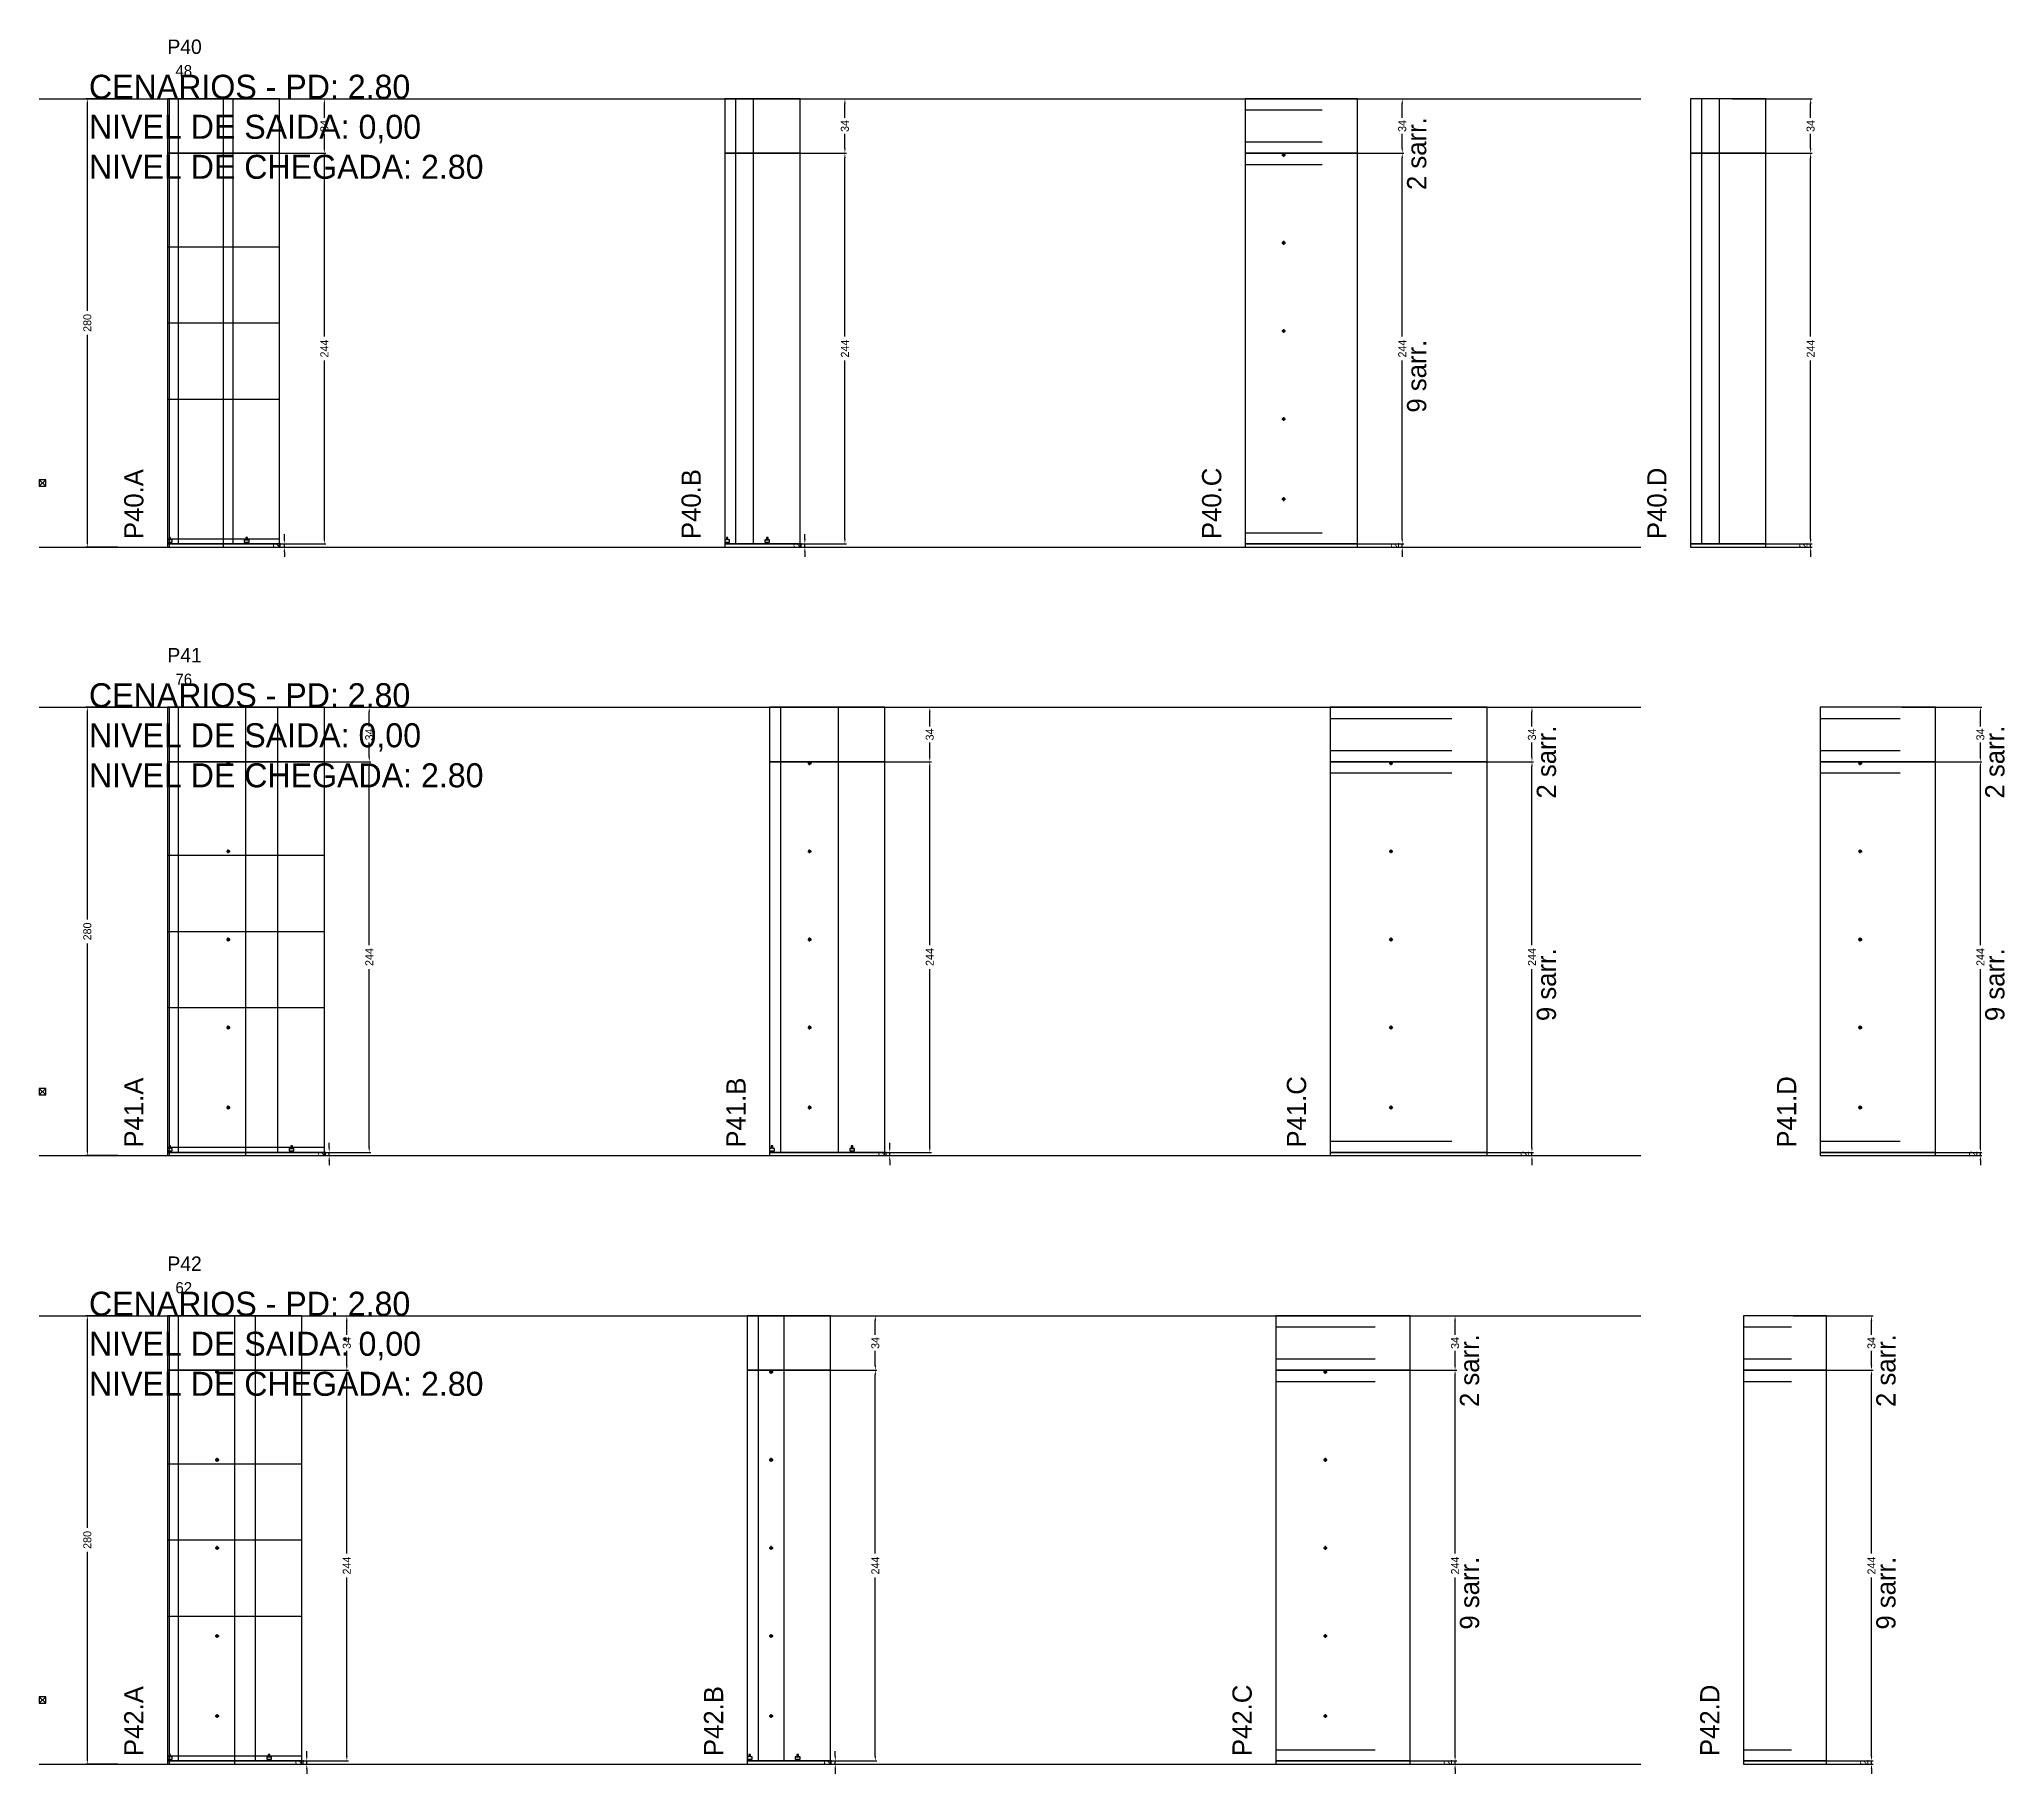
# Model space of a CAD drawing. Header units: centimetres. Extents: x -10500 to 4299, y -11026 to 295.
# Drawn here: x -7000 to -5773, y -6086 to -5003 of the extents above; entities that cross this region are included whole.
import ezdxf

# ---------------------------------------------------------------- set-up
doc = ezdxf.new("R2010")
doc.units = ezdxf.units.CM
doc.linetypes.add('DASHED', pattern=[2, -2])
for name, color, linetype in [('CHAPA', 140, 'Continuous'), ('COTA', 241, 'Continuous'), ('COTAS FURACAO', 16, 'Continuous'), ('Madeira', 30, 'Continuous'), ('MEIO_PONT', 160, 'Continuous'), ('NOMENCLATURA', 7, 'Continuous'), ('Nível', 160, 'Continuous'), ('Painéis', 200, 'Continuous'), ('Perfil Metálico', 150, 'Continuous'), ('SARR_2.2x7', 40, 'Continuous'), ('SARRAFO DE PRESSAO', 200, 'Continuous'), ('texto', 7, 'Continuous'), ('TEXTO_GERAL', 7, 'Continuous')]:
    doc.layers.add(name, color=color, linetype=linetype)
doc.dimstyles.new('PAINEL-NOVA', dxfattribs={"dimtxt": 5, "dimasz": 3, "dimexe": 1, "dimexo": 1, "dimgap": 1, "dimtad": 1, "dimcen": 2.5, "dimazin": 3, "dimtfac": 1, "dimtmove": 0, "dimatfit": 3})

msp = doc.modelspace()

# ---------------------------------------------------------------- texts
at = {"layer": 'NOMENCLATURA'}
for s, p in [('CENARIOS - PD: 2.80', (-6969, -5040)), ('NIVEL DE SAIDA: 0,00', (-6969, -5065)), ('NIVEL DE CHEGADA: 2.80', (-6969, -5090)), ('CENARIOS - PD: 2.80', (-6969, -5420)), ('NIVEL DE SAIDA: 0,00', (-6969, -5445)), ('NIVEL DE CHEGADA: 2.80', (-6969, -5470)), ('CENARIOS - PD: 2.80', (-6969, -5800)), ('NIVEL DE SAIDA: 0,00', (-6969, -5825)), ('NIVEL DE CHEGADA: 2.80', (-6969, -5850))]:
    msp.add_text(s, height=15, dxfattribs=at).set_placement(p)
for s, p in [('2 sarr.', (-6134, -5097)), ('9 sarr.', (-6134, -5236)), ('P40.A', (-6935, -5315)), ('P40.B', (-6587, -5315)), ('P40.C', (-6262, -5315)), ('P40.D', (-5984, -5315)), ('2 sarr.', (-6053, -5477)), ('2 sarr.', (-5773, -5477)), ('9 sarr.', (-6053, -5616)), ('9 sarr.', (-5773, -5616)), ('P41.A', (-6935, -5695)), ('P41.B', (-6559, -5695)), ('P41.C', (-6209, -5695)), ('P41.D', (-5903, -5695)), ('2 sarr.', (-6101, -5857)), ('2 sarr.', (-5841, -5857)), ('9 sarr.', (-6101, -5996)), ('9 sarr.', (-5841, -5996)), ('P42.A', (-6935, -6075)), ('P42.B', (-6573, -6075)), ('P42.C', (-6243, -6075)), ('P42.D', (-5951, -6075))]:
    msp.add_text(s, height=12, rotation=90, dxfattribs=at).set_placement(p)
at = {"layer": 'texto'}
for s, p in [('48', (-6915, -5026)), ('76', (-6915, -5406)), ('62', (-6915, -5786))]:
    msp.add_text(s, height=7, dxfattribs=at).set_placement(p)
at = {"layer": 'TEXTO_GERAL'}
for s, p in [('P40', (-6920, -5012)), ('P41', (-6920, -5392)), ('P42', (-6920, -5772))]:
    msp.add_text(s, height=9, dxfattribs=at).set_placement(p)

# ---------------------------------------------------------------- blocks, each defined once
blk = doc.blocks.new('_CLOSEDFILLED')
at = {"color": 0, "linetype": 'BYBLOCK'}
blk.add_solid([(-1, 0.16), (0, 0), (-1, -0.16)], dxfattribs=at)
blk = doc.blocks.new('*D503')
for p, q in [((-6951, -5800), (-6971, -5800)), ((-6970, -5932.5), (-6970, -5803)), ((-6970, -6077), (-6970, -5947.5)), ((-6951, -6080), (-6971, -6080))]:
    blk.add_line(p, q)
at = {"layer": 'Defpoints'}
for p in [(-6950, -5800), (-6970, -6080), (-6950, -6080)]:
    blk.add_point(p, dxfattribs=at)
at = {"layer": 'COTA', "xscale": 3, "yscale": 3}
for p, rotation in [((-6970, -5800), 90), ((-6970, -6080), 270)]:
    blk.add_blockref('_CLOSEDFILLED', p, dxfattribs=dict(at, rotation=rotation))
at = {"layer": 'COTA', "insert": (-6970, -5940), "char_height": 5, "attachment_point": 5, "rotation": 90}
blk.add_mtext('280', dxfattribs=at)
blk = doc.blocks.new('MULDURA')
at = {"layer": 'Paineis'}
for p, q in [((0, 0), (4, 4)), ((4, 0), (0, 4))]:
    blk.add_line(p, q, dxfattribs=at)
blk.add_lwpolyline([(0, 0), (4, 0), (4, 4), (0, 4)], close=True, dxfattribs=at)
blk = doc.blocks.new('*D505')
for p, q in [((-6857, -5834), (-6807, -5834)), ((-6808, -5948.5), (-6808, -5837)), ((-6808, -6075), (-6808, -5963.5)), ((-6857, -6078), (-6807, -6078))]:
    blk.add_line(p, q)
at = {"layer": 'Defpoints'}
for p in [(-6858, -5834), (-6858, -6078), (-6808, -6078)]:
    blk.add_point(p, dxfattribs=at)
at = {"layer": 'COTA', "xscale": 3, "yscale": 3}
for p, rotation in [((-6808, -5834), 90), ((-6808, -6078), 270)]:
    blk.add_blockref('_CLOSEDFILLED', p, dxfattribs=dict(at, rotation=rotation))
at = {"layer": 'COTA', "insert": (-6808, -5956), "char_height": 5, "attachment_point": 5, "rotation": 90}
blk.add_mtext('244', dxfattribs=at)
blk = doc.blocks.new('*D506')
for p, q in [((-6857, -5800), (-6807, -5800)), ((-6808, -5812), (-6808, -5803)), ((-6808, -5831), (-6808, -5822)), ((-6857, -5834), (-6807, -5834))]:
    blk.add_line(p, q)
at = {"layer": 'Defpoints'}
for p in [(-6858, -5800), (-6858, -5834), (-6808, -5834)]:
    blk.add_point(p, dxfattribs=at)
at = {"layer": 'COTA', "xscale": 3, "yscale": 3}
for p, rotation in [((-6808, -5800), 90), ((-6808, -5834), 270)]:
    blk.add_blockref('_CLOSEDFILLED', p, dxfattribs=dict(at, rotation=rotation))
at = {"layer": 'COTA', "insert": (-6808, -5817), "char_height": 5, "attachment_point": 5, "rotation": 90}
blk.add_mtext('34', dxfattribs=at)
blk = doc.blocks.new('SLIPTEE')
at = {"layer": 'Paineis'}
blk.add_lwpolyline([(0, 0), (3, 0), (3, 1.5), (2, 1.5), (2, 3), (1, 3), (1, 1.5), (0, 1.5)], close=True, dxfattribs=at)
blk = doc.blocks.new('SLIPTDD')
at = {"layer": 'Paineis'}
blk.add_line((0, 1.5), (3, 1.5), dxfattribs=at)
blk.add_lwpolyline([(0, 0), (3, 0), (3, 1.5), (2, 1.5), (2, 3), (1, 3), (1, 1.5), (0, 1.5)], close=True, dxfattribs=at)
blk = doc.blocks.new('furacao')
at = {"layer": 'COTAS FURACAO'}
for p, q in [((-1.2, 0), (1.2, 0)), ((0, -1.2), (0, 1.2))]:
    blk.add_line(p, q, dxfattribs=at)
blk.add_circle((0, 0), 0.8, dxfattribs=at)
blk = doc.blocks.new('*D508')
for p, q in [((-6527, -5834), (-6477, -5834)), ((-6478, -5948.5), (-6478, -5837)), ((-6478, -6075), (-6478, -5963.5)), ((-6527, -6078), (-6477, -6078))]:
    blk.add_line(p, q)
at = {"layer": 'Defpoints'}
for p in [(-6528, -5834), (-6528, -6078), (-6478, -6078)]:
    blk.add_point(p, dxfattribs=at)
at = {"layer": 'COTA', "xscale": 3, "yscale": 3}
for p, rotation in [((-6478, -5834), 90), ((-6478, -6078), 270)]:
    blk.add_blockref('_CLOSEDFILLED', p, dxfattribs=dict(at, rotation=rotation))
at = {"layer": 'COTA', "insert": (-6478, -5956), "char_height": 5, "attachment_point": 5, "rotation": 90}
blk.add_mtext('244', dxfattribs=at)
blk = doc.blocks.new('*D509')
for p, q in [((-6527, -5800), (-6477, -5800)), ((-6478, -5812), (-6478, -5803)), ((-6478, -5831), (-6478, -5822)), ((-6527, -5834), (-6477, -5834))]:
    blk.add_line(p, q)
at = {"layer": 'Defpoints'}
for p in [(-6528, -5800), (-6528, -5834), (-6478, -5834)]:
    blk.add_point(p, dxfattribs=at)
at = {"layer": 'COTA', "xscale": 3, "yscale": 3}
for p, rotation in [((-6478, -5800), 90), ((-6478, -5834), 270)]:
    blk.add_blockref('_CLOSEDFILLED', p, dxfattribs=dict(at, rotation=rotation))
at = {"layer": 'COTA', "insert": (-6478, -5817), "char_height": 5, "attachment_point": 5, "rotation": 90}
blk.add_mtext('34', dxfattribs=at)
blk = doc.blocks.new('*D511')
for p, q in [((-6165, -5834), (-6115, -5834)), ((-6116, -5948.5), (-6116, -5837)), ((-6116, -6075), (-6116, -5963.5)), ((-6165, -6078), (-6115, -6078))]:
    blk.add_line(p, q)
at = {"layer": 'Defpoints'}
for p in [(-6166, -5834), (-6166, -6078), (-6116, -6078)]:
    blk.add_point(p, dxfattribs=at)
at = {"layer": 'COTA', "xscale": 3, "yscale": 3}
for p, rotation in [((-6116, -5834), 90), ((-6116, -6078), 270)]:
    blk.add_blockref('_CLOSEDFILLED', p, dxfattribs=dict(at, rotation=rotation))
at = {"layer": 'COTA', "insert": (-6116, -5956), "char_height": 5, "attachment_point": 5, "rotation": 90}
blk.add_mtext('244', dxfattribs=at)
blk = doc.blocks.new('*D512')
for p, q in [((-6165, -5800), (-6115, -5800)), ((-6116, -5812), (-6116, -5803)), ((-6116, -5831), (-6116, -5822)), ((-6165, -5834), (-6115, -5834))]:
    blk.add_line(p, q)
at = {"layer": 'Defpoints'}
for p in [(-6166, -5800), (-6166, -5834), (-6116, -5834)]:
    blk.add_point(p, dxfattribs=at)
at = {"layer": 'COTA', "xscale": 3, "yscale": 3}
for p, rotation in [((-6116, -5800), 90), ((-6116, -5834), 270)]:
    blk.add_blockref('_CLOSEDFILLED', p, dxfattribs=dict(at, rotation=rotation))
at = {"layer": 'COTA', "insert": (-6116, -5817), "char_height": 5, "attachment_point": 5, "rotation": 90}
blk.add_mtext('34', dxfattribs=at)
blk = doc.blocks.new('*D514')
for p, q in [((-5905, -5834), (-5855, -5834)), ((-5856, -5948.5), (-5856, -5837)), ((-5856, -6075), (-5856, -5963.5)), ((-5905, -6078), (-5855, -6078))]:
    blk.add_line(p, q)
at = {"layer": 'Defpoints'}
for p in [(-5906, -5834), (-5906, -6078), (-5856, -6078)]:
    blk.add_point(p, dxfattribs=at)
at = {"layer": 'COTA', "xscale": 3, "yscale": 3}
for p, rotation in [((-5856, -5834), 90), ((-5856, -6078), 270)]:
    blk.add_blockref('_CLOSEDFILLED', p, dxfattribs=dict(at, rotation=rotation))
at = {"layer": 'COTA', "insert": (-5856, -5956), "char_height": 5, "attachment_point": 5, "rotation": 90}
blk.add_mtext('244', dxfattribs=at)
blk = doc.blocks.new('*D515')
for p, q in [((-5905, -5800), (-5855, -5800)), ((-5856, -5812), (-5856, -5803)), ((-5856, -5831), (-5856, -5822)), ((-5905, -5834), (-5855, -5834))]:
    blk.add_line(p, q)
at = {"layer": 'Defpoints'}
for p in [(-5906, -5800), (-5906, -5834), (-5856, -5834)]:
    blk.add_point(p, dxfattribs=at)
at = {"layer": 'COTA', "xscale": 3, "yscale": 3}
for p, rotation in [((-5856, -5800), 90), ((-5856, -5834), 270)]:
    blk.add_blockref('_CLOSEDFILLED', p, dxfattribs=dict(at, rotation=rotation))
at = {"layer": 'COTA', "insert": (-5856, -5817), "char_height": 5, "attachment_point": 5, "rotation": 90}
blk.add_mtext('34', dxfattribs=at)
blk = doc.blocks.new('*D469')
for p, q in [((-6951, -5420), (-6971, -5420)), ((-6970, -5552.5), (-6970, -5423)), ((-6970, -5697), (-6970, -5567.5)), ((-6951, -5700), (-6971, -5700))]:
    blk.add_line(p, q)
at = {"layer": 'Defpoints'}
for p in [(-6950, -5420), (-6970, -5700), (-6950, -5700)]:
    blk.add_point(p, dxfattribs=at)
at = {"layer": 'COTA', "xscale": 3, "yscale": 3}
for p, rotation in [((-6970, -5420), 90), ((-6970, -5700), 270)]:
    blk.add_blockref('_CLOSEDFILLED', p, dxfattribs=dict(at, rotation=rotation))
at = {"layer": 'COTA', "insert": (-6970, -5560), "char_height": 5, "attachment_point": 5, "rotation": 90}
blk.add_mtext('280', dxfattribs=at)
blk = doc.blocks.new('*D471')
for p, q in [((-6843, -5454), (-6793, -5454)), ((-6794, -5568.5), (-6794, -5457)), ((-6794, -5695), (-6794, -5583.5)), ((-6843, -5698), (-6793, -5698))]:
    blk.add_line(p, q)
at = {"layer": 'Defpoints'}
for p in [(-6844, -5454), (-6844, -5698), (-6794, -5698)]:
    blk.add_point(p, dxfattribs=at)
at = {"layer": 'COTA', "xscale": 3, "yscale": 3}
for p, rotation in [((-6794, -5454), 90), ((-6794, -5698), 270)]:
    blk.add_blockref('_CLOSEDFILLED', p, dxfattribs=dict(at, rotation=rotation))
at = {"layer": 'COTA', "insert": (-6794, -5576), "char_height": 5, "attachment_point": 5, "rotation": 90}
blk.add_mtext('244', dxfattribs=at)
blk = doc.blocks.new('*D472')
for p, q in [((-6843, -5420), (-6793, -5420)), ((-6794, -5432), (-6794, -5423)), ((-6794, -5451), (-6794, -5442)), ((-6843, -5454), (-6793, -5454))]:
    blk.add_line(p, q)
at = {"layer": 'Defpoints'}
for p in [(-6844, -5420), (-6844, -5454), (-6794, -5454)]:
    blk.add_point(p, dxfattribs=at)
at = {"layer": 'COTA', "xscale": 3, "yscale": 3}
for p, rotation in [((-6794, -5420), 90), ((-6794, -5454), 270)]:
    blk.add_blockref('_CLOSEDFILLED', p, dxfattribs=dict(at, rotation=rotation))
at = {"layer": 'COTA', "insert": (-6794, -5437), "char_height": 5, "attachment_point": 5, "rotation": 90}
blk.add_mtext('34', dxfattribs=at)
blk = doc.blocks.new('*D474')
for p, q in [((-6493, -5454), (-6443, -5454)), ((-6444, -5568.5), (-6444, -5457)), ((-6444, -5695), (-6444, -5583.5)), ((-6493, -5698), (-6443, -5698))]:
    blk.add_line(p, q)
at = {"layer": 'Defpoints'}
for p in [(-6494, -5454), (-6494, -5698), (-6444, -5698)]:
    blk.add_point(p, dxfattribs=at)
at = {"layer": 'COTA', "xscale": 3, "yscale": 3}
for p, rotation in [((-6444, -5454), 90), ((-6444, -5698), 270)]:
    blk.add_blockref('_CLOSEDFILLED', p, dxfattribs=dict(at, rotation=rotation))
at = {"layer": 'COTA', "insert": (-6444, -5576), "char_height": 5, "attachment_point": 5, "rotation": 90}
blk.add_mtext('244', dxfattribs=at)
blk = doc.blocks.new('*D475')
for p, q in [((-6493, -5420), (-6443, -5420)), ((-6444, -5432), (-6444, -5423)), ((-6444, -5451), (-6444, -5442)), ((-6493, -5454), (-6443, -5454))]:
    blk.add_line(p, q)
at = {"layer": 'Defpoints'}
for p in [(-6494, -5420), (-6494, -5454), (-6444, -5454)]:
    blk.add_point(p, dxfattribs=at)
at = {"layer": 'COTA', "xscale": 3, "yscale": 3}
for p, rotation in [((-6444, -5420), 90), ((-6444, -5454), 270)]:
    blk.add_blockref('_CLOSEDFILLED', p, dxfattribs=dict(at, rotation=rotation))
at = {"layer": 'COTA', "insert": (-6444, -5437), "char_height": 5, "attachment_point": 5, "rotation": 90}
blk.add_mtext('34', dxfattribs=at)
blk = doc.blocks.new('*D477')
for p, q in [((-6117, -5454), (-6067, -5454)), ((-6068, -5568.5), (-6068, -5457)), ((-6068, -5695), (-6068, -5583.5)), ((-6117, -5698), (-6067, -5698))]:
    blk.add_line(p, q)
at = {"layer": 'Defpoints'}
for p in [(-6118, -5454), (-6118, -5698), (-6068, -5698)]:
    blk.add_point(p, dxfattribs=at)
at = {"layer": 'COTA', "xscale": 3, "yscale": 3}
for p, rotation in [((-6068, -5454), 90), ((-6068, -5698), 270)]:
    blk.add_blockref('_CLOSEDFILLED', p, dxfattribs=dict(at, rotation=rotation))
at = {"layer": 'COTA', "insert": (-6068, -5576), "char_height": 5, "attachment_point": 5, "rotation": 90}
blk.add_mtext('244', dxfattribs=at)
blk = doc.blocks.new('*D478')
for p, q in [((-6117, -5420), (-6067, -5420)), ((-6068, -5432), (-6068, -5423)), ((-6068, -5451), (-6068, -5442)), ((-6117, -5454), (-6067, -5454))]:
    blk.add_line(p, q)
at = {"layer": 'Defpoints'}
for p in [(-6118, -5420), (-6118, -5454), (-6068, -5454)]:
    blk.add_point(p, dxfattribs=at)
at = {"layer": 'COTA', "xscale": 3, "yscale": 3}
for p, rotation in [((-6068, -5420), 90), ((-6068, -5454), 270)]:
    blk.add_blockref('_CLOSEDFILLED', p, dxfattribs=dict(at, rotation=rotation))
at = {"layer": 'COTA', "insert": (-6068, -5437), "char_height": 5, "attachment_point": 5, "rotation": 90}
blk.add_mtext('34', dxfattribs=at)
blk = doc.blocks.new('*D480')
for p, q in [((-5837, -5454), (-5787, -5454)), ((-5788, -5568.5), (-5788, -5457)), ((-5788, -5695), (-5788, -5583.5)), ((-5837, -5698), (-5787, -5698))]:
    blk.add_line(p, q)
at = {"layer": 'Defpoints'}
for p in [(-5838, -5454), (-5838, -5698), (-5788, -5698)]:
    blk.add_point(p, dxfattribs=at)
at = {"layer": 'COTA', "xscale": 3, "yscale": 3}
for p, rotation in [((-5788, -5454), 90), ((-5788, -5698), 270)]:
    blk.add_blockref('_CLOSEDFILLED', p, dxfattribs=dict(at, rotation=rotation))
at = {"layer": 'COTA', "insert": (-5788, -5576), "char_height": 5, "attachment_point": 5, "rotation": 90}
blk.add_mtext('244', dxfattribs=at)
blk = doc.blocks.new('*D481')
for p, q in [((-5837, -5420), (-5787, -5420)), ((-5788, -5432), (-5788, -5423)), ((-5788, -5451), (-5788, -5442)), ((-5837, -5454), (-5787, -5454))]:
    blk.add_line(p, q)
at = {"layer": 'Defpoints'}
for p in [(-5838, -5420), (-5838, -5454), (-5788, -5454)]:
    blk.add_point(p, dxfattribs=at)
at = {"layer": 'COTA', "xscale": 3, "yscale": 3}
for p, rotation in [((-5788, -5420), 90), ((-5788, -5454), 270)]:
    blk.add_blockref('_CLOSEDFILLED', p, dxfattribs=dict(at, rotation=rotation))
at = {"layer": 'COTA', "insert": (-5788, -5437), "char_height": 5, "attachment_point": 5, "rotation": 90}
blk.add_mtext('34', dxfattribs=at)
blk = doc.blocks.new('*D435')
for p, q in [((-6951, -5040), (-6971, -5040)), ((-6970, -5172.5), (-6970, -5043)), ((-6970, -5317), (-6970, -5187.5)), ((-6951, -5320), (-6971, -5320))]:
    blk.add_line(p, q)
at = {"layer": 'Defpoints'}
for p in [(-6950, -5040), (-6970, -5320), (-6950, -5320)]:
    blk.add_point(p, dxfattribs=at)
at = {"layer": 'COTA', "xscale": 3, "yscale": 3}
for p, rotation in [((-6970, -5040), 90), ((-6970, -5320), 270)]:
    blk.add_blockref('_CLOSEDFILLED', p, dxfattribs=dict(at, rotation=rotation))
at = {"layer": 'COTA', "insert": (-6970, -5180), "char_height": 5, "attachment_point": 5, "rotation": 90}
blk.add_mtext('280', dxfattribs=at)
blk = doc.blocks.new('*D437')
for p, q in [((-6871, -5074), (-6821, -5074)), ((-6822, -5188.5), (-6822, -5077)), ((-6822, -5315), (-6822, -5203.5)), ((-6871, -5318), (-6821, -5318))]:
    blk.add_line(p, q)
at = {"layer": 'Defpoints'}
for p in [(-6872, -5074), (-6872, -5318), (-6822, -5318)]:
    blk.add_point(p, dxfattribs=at)
at = {"layer": 'COTA', "xscale": 3, "yscale": 3}
for p, rotation in [((-6822, -5074), 90), ((-6822, -5318), 270)]:
    blk.add_blockref('_CLOSEDFILLED', p, dxfattribs=dict(at, rotation=rotation))
at = {"layer": 'COTA', "insert": (-6822, -5196), "char_height": 5, "attachment_point": 5, "rotation": 90}
blk.add_mtext('244', dxfattribs=at)
blk = doc.blocks.new('*D438')
for p, q in [((-6871, -5040), (-6821, -5040)), ((-6822, -5052), (-6822, -5043)), ((-6822, -5071), (-6822, -5062)), ((-6871, -5074), (-6821, -5074))]:
    blk.add_line(p, q)
at = {"layer": 'Defpoints'}
for p in [(-6872, -5040), (-6872, -5074), (-6822, -5074)]:
    blk.add_point(p, dxfattribs=at)
at = {"layer": 'COTA', "xscale": 3, "yscale": 3}
for p, rotation in [((-6822, -5040), 90), ((-6822, -5074), 270)]:
    blk.add_blockref('_CLOSEDFILLED', p, dxfattribs=dict(at, rotation=rotation))
at = {"layer": 'COTA', "insert": (-6822, -5057), "char_height": 5, "attachment_point": 5, "rotation": 90}
blk.add_mtext('34', dxfattribs=at)
blk = doc.blocks.new('*D440')
for p, q in [((-6546, -5074), (-6496, -5074)), ((-6497, -5188.5), (-6497, -5077)), ((-6497, -5315), (-6497, -5203.5)), ((-6546, -5318), (-6496, -5318))]:
    blk.add_line(p, q)
at = {"layer": 'Defpoints'}
for p in [(-6547, -5074), (-6547, -5318), (-6497, -5318)]:
    blk.add_point(p, dxfattribs=at)
at = {"layer": 'COTA', "xscale": 3, "yscale": 3}
for p, rotation in [((-6497, -5074), 90), ((-6497, -5318), 270)]:
    blk.add_blockref('_CLOSEDFILLED', p, dxfattribs=dict(at, rotation=rotation))
at = {"layer": 'COTA', "insert": (-6497, -5196), "char_height": 5, "attachment_point": 5, "rotation": 90}
blk.add_mtext('244', dxfattribs=at)
blk = doc.blocks.new('*D441')
for p, q in [((-6546, -5040), (-6496, -5040)), ((-6497, -5052), (-6497, -5043)), ((-6497, -5071), (-6497, -5062)), ((-6546, -5074), (-6496, -5074))]:
    blk.add_line(p, q)
at = {"layer": 'Defpoints'}
for p in [(-6547, -5040), (-6547, -5074), (-6497, -5074)]:
    blk.add_point(p, dxfattribs=at)
at = {"layer": 'COTA', "xscale": 3, "yscale": 3}
for p, rotation in [((-6497, -5040), 90), ((-6497, -5074), 270)]:
    blk.add_blockref('_CLOSEDFILLED', p, dxfattribs=dict(at, rotation=rotation))
at = {"layer": 'COTA', "insert": (-6497, -5057), "char_height": 5, "attachment_point": 5, "rotation": 90}
blk.add_mtext('34', dxfattribs=at)
blk = doc.blocks.new('*D443')
for p, q in [((-6198, -5074), (-6148, -5074)), ((-6149, -5188.5), (-6149, -5077)), ((-6149, -5315), (-6149, -5203.5)), ((-6198, -5318), (-6148, -5318))]:
    blk.add_line(p, q)
at = {"layer": 'Defpoints'}
for p in [(-6199, -5074), (-6199, -5318), (-6149, -5318)]:
    blk.add_point(p, dxfattribs=at)
at = {"layer": 'COTA', "xscale": 3, "yscale": 3}
for p, rotation in [((-6149, -5074), 90), ((-6149, -5318), 270)]:
    blk.add_blockref('_CLOSEDFILLED', p, dxfattribs=dict(at, rotation=rotation))
at = {"layer": 'COTA', "insert": (-6149, -5196), "char_height": 5, "attachment_point": 5, "rotation": 90}
blk.add_mtext('244', dxfattribs=at)
blk = doc.blocks.new('*D444')
for p, q in [((-6198, -5040), (-6148, -5040)), ((-6149, -5052), (-6149, -5043)), ((-6149, -5071), (-6149, -5062)), ((-6198, -5074), (-6148, -5074))]:
    blk.add_line(p, q)
at = {"layer": 'Defpoints'}
for p in [(-6199, -5040), (-6199, -5074), (-6149, -5074)]:
    blk.add_point(p, dxfattribs=at)
at = {"layer": 'COTA', "xscale": 3, "yscale": 3}
for p, rotation in [((-6149, -5040), 90), ((-6149, -5074), 270)]:
    blk.add_blockref('_CLOSEDFILLED', p, dxfattribs=dict(at, rotation=rotation))
at = {"layer": 'COTA', "insert": (-6149, -5057), "char_height": 5, "attachment_point": 5, "rotation": 90}
blk.add_mtext('34', dxfattribs=at)
blk = doc.blocks.new('*D446')
for p, q in [((-5943, -5074), (-5893, -5074)), ((-5894, -5188.5), (-5894, -5077)), ((-5894, -5315), (-5894, -5203.5)), ((-5943, -5318), (-5893, -5318))]:
    blk.add_line(p, q)
at = {"layer": 'Defpoints'}
for p in [(-5944, -5074), (-5944, -5318), (-5894, -5318)]:
    blk.add_point(p, dxfattribs=at)
at = {"layer": 'COTA', "xscale": 3, "yscale": 3}
for p, rotation in [((-5894, -5074), 90), ((-5894, -5318), 270)]:
    blk.add_blockref('_CLOSEDFILLED', p, dxfattribs=dict(at, rotation=rotation))
at = {"layer": 'COTA', "insert": (-5894, -5196), "char_height": 5, "attachment_point": 5, "rotation": 90}
blk.add_mtext('244', dxfattribs=at)
blk = doc.blocks.new('*D447')
for p, q in [((-5943, -5040), (-5893, -5040)), ((-5894, -5052), (-5894, -5043)), ((-5894, -5071), (-5894, -5062)), ((-5943, -5074), (-5893, -5074))]:
    blk.add_line(p, q)
at = {"layer": 'Defpoints'}
for p in [(-5944, -5040), (-5944, -5074), (-5894, -5074)]:
    blk.add_point(p, dxfattribs=at)
at = {"layer": 'COTA', "xscale": 3, "yscale": 3}
for p, rotation in [((-5894, -5040), 90), ((-5894, -5074), 270)]:
    blk.add_blockref('_CLOSEDFILLED', p, dxfattribs=dict(at, rotation=rotation))
at = {"layer": 'COTA', "insert": (-5894, -5057), "char_height": 5, "attachment_point": 5, "rotation": 90}
blk.add_mtext('34', dxfattribs=at)

# ---------------------------------------------------------------- dimensions: what is measured, and where the dimension line sits
at = {"layer": 'COTA'}
for base, p1, p2, picture, middle in [((-6970, -5320), (-6950, -5320), (-6950, -5040), '*D435', (-6970, -5180)), ((-6822, -5074), (-6872, -5074), (-6872, -5040), '*D438', (-6822, -5057)), ((-6497, -5074), (-6547, -5074), (-6547, -5040), '*D441', (-6497, -5057)), ((-6149, -5074), (-6199, -5074), (-6199, -5040), '*D444', (-6149, -5057)), ((-5894, -5074), (-5944, -5074), (-5944, -5040), '*D447', (-5894, -5057)), ((-6822, -5318), (-6872, -5318), (-6872, -5074), '*D437', (-6822, -5196)), ((-6497, -5318), (-6547, -5318), (-6547, -5074), '*D440', (-6497, -5196)), ((-6149, -5318), (-6199, -5318), (-6199, -5074), '*D443', (-6149, -5196)), ((-5894, -5318), (-5944, -5318), (-5944, -5074), '*D446', (-5894, -5196)), ((-6970, -5700), (-6950, -5700), (-6950, -5420), '*D469', (-6970, -5560)), ((-6794, -5454), (-6844, -5454), (-6844, -5420), '*D472', (-6794, -5437)), ((-6444, -5454), (-6494, -5454), (-6494, -5420), '*D475', (-6444, -5437)), ((-6068, -5454), (-6118, -5454), (-6118, -5420), '*D478', (-6068, -5437)), ((-5788, -5454), (-5838, -5454), (-5838, -5420), '*D481', (-5788, -5437)), ((-6794, -5698), (-6844, -5698), (-6844, -5454), '*D471', (-6794, -5576)), ((-6444, -5698), (-6494, -5698), (-6494, -5454), '*D474', (-6444, -5576)), ((-6068, -5698), (-6118, -5698), (-6118, -5454), '*D477', (-6068, -5576)), ((-5788, -5698), (-5838, -5698), (-5838, -5454), '*D480', (-5788, -5576)), ((-6970, -6080), (-6950, -6080), (-6950, -5800), '*D503', (-6970, -5940)), ((-6808, -5834), (-6858, -5834), (-6858, -5800), '*D506', (-6808, -5817)), ((-6478, -5834), (-6528, -5834), (-6528, -5800), '*D509', (-6478, -5817)), ((-6116, -5834), (-6166, -5834), (-6166, -5800), '*D512', (-6116, -5817)), ((-5856, -5834), (-5906, -5834), (-5906, -5800), '*D515', (-5856, -5817)), ((-6808, -6078), (-6858, -6078), (-6858, -5834), '*D505', (-6808, -5956)), ((-6478, -6078), (-6528, -6078), (-6528, -5834), '*D508', (-6478, -5956)), ((-6116, -6078), (-6166, -6078), (-6166, -5834), '*D511', (-6116, -5956)), ((-5856, -6078), (-5906, -6078), (-5906, -5834), '*D514', (-5856, -5956))]:
    dim = msp.add_linear_dim(base=base, p1=p1, p2=p2, angle=90, dimstyle='PAINEL-NOVA', dxfattribs=at)
    dim.commit()
    dim.dimension.update_dxf_attribs({"geometry": picture, "text_midpoint": middle})
for base, p1, p2 in [((-6847, -5320), (-6872, -5320), (-6872, -5318)), ((-6522, -5320), (-6547, -5320), (-6547, -5318)), ((-6149, -5320), (-6199, -5320), (-6199, -5318)), ((-5894, -5320), (-5944, -5320), (-5944, -5318)), ((-6819, -5700), (-6844, -5700), (-6844, -5698)), ((-6469, -5700), (-6494, -5700), (-6494, -5698)), ((-6068, -5700), (-6118, -5700), (-6118, -5698)), ((-5788, -5700), (-5838, -5700), (-5838, -5698)), ((-6833, -6080), (-6858, -6080), (-6858, -6078)), ((-6503, -6080), (-6528, -6080), (-6528, -6078)), ((-6116, -6080), (-6166, -6080), (-6166, -6078)), ((-5856, -6080), (-5906, -6080), (-5906, -6078))]:
    msp.add_linear_dim(base=base, p1=p1, p2=p2, angle=90, dimstyle='PAINEL-NOVA', dxfattribs=at).render()

# ---------------------------------------------------------------- linework, layer by layer
at = {"layer": 'CHAPA'}
for points in [[(-6920, -5320), (-6918.8, -5320), (-6918.8, -5040), (-6920, -5040)], [(-6920, -5700), (-6918.8, -5700), (-6918.8, -5420), (-6920, -5420)], [(-6920, -6080), (-6918.8, -6080), (-6918.8, -5800), (-6920, -5800)]]:
    msp.add_lwpolyline(points, close=True, dxfattribs=at)
at = {"layer": 'Madeira'}
for points in [[(-6920, -5132.4), (-6850, -5132.4)], [(-6920, -5227.6), (-6850, -5227.6)], [(-6920, -5512.4), (-6822, -5512.4)], [(-6920, -5607.6), (-6822, -5607.6)], [(-6920, -5892.4), (-6836, -5892.4)], [(-6920, -5987.6), (-6836, -5987.6)]]:
    msp.add_lwpolyline(points, dxfattribs=at)
at = {"layer": 'MEIO_PONT'}
for points in [[(-6920, -5180), (-6850, -5180)], [(-6920, -5560), (-6822, -5560)], [(-6920, -5940), (-6836, -5940)]]:
    msp.add_lwpolyline(points, dxfattribs=at)
at = {"layer": 'Nível', "linetype": 'DASHED'}
for points in [[(-7000, -5040), (-6000, -5040)], [(-7000, -5320), (-6000, -5320)], [(-7000, -5420), (-6000, -5420)], [(-7000, -5700), (-6000, -5700)], [(-7000, -5800), (-6000, -5800)], [(-7000, -6080), (-6000, -6080)]]:
    msp.add_lwpolyline(points, dxfattribs=at)
at = {"layer": 'Painéis'}
for points in [[(-6920, -5074), (-6850, -5074), (-6850, -5040), (-6920, -5040)], [(-6920, -5320), (-6850, -5320), (-6850, -5040), (-6920, -5040)], [(-6572, -5074), (-6525, -5074), (-6525, -5040), (-6572, -5040)], [(-6247, -5074), (-6177, -5074), (-6177, -5040), (-6247, -5040)], [(-5969, -5074), (-5922, -5074), (-5922, -5040), (-5969, -5040)], [(-6920, -5318), (-6850, -5318), (-6850, -5074), (-6920, -5074)], [(-6572, -5318), (-6525, -5318), (-6525, -5074), (-6572, -5074)], [(-6247, -5318), (-6177, -5318), (-6177, -5074), (-6247, -5074)], [(-5969, -5318), (-5922, -5318), (-5922, -5074), (-5969, -5074)], [(-6920, -5320), (-6850, -5320), (-6850, -5318), (-6920, -5318)], [(-6572, -5320), (-6525, -5320), (-6525, -5318), (-6572, -5318)], [(-6247, -5320), (-6177, -5320), (-6177, -5318), (-6247, -5318)], [(-5969, -5320), (-5922, -5320), (-5922, -5318), (-5969, -5318)], [(-6920, -5454), (-6822, -5454), (-6822, -5420), (-6920, -5420)], [(-6920, -5700), (-6822, -5700), (-6822, -5420), (-6920, -5420)], [(-6544, -5454), (-6472, -5454), (-6472, -5420), (-6544, -5420)], [(-6194, -5454), (-6096, -5454), (-6096, -5420), (-6194, -5420)], [(-5888, -5454), (-5816, -5454), (-5816, -5420), (-5888, -5420)], [(-6920, -5698), (-6822, -5698), (-6822, -5454), (-6920, -5454)], [(-6544, -5698), (-6472, -5698), (-6472, -5454), (-6544, -5454)], [(-6194, -5698), (-6096, -5698), (-6096, -5454), (-6194, -5454)], [(-5888, -5698), (-5816, -5698), (-5816, -5454), (-5888, -5454)], [(-6920, -5700), (-6822, -5700), (-6822, -5698), (-6920, -5698)], [(-6544, -5700), (-6472, -5700), (-6472, -5698), (-6544, -5698)], [(-6194, -5700), (-6096, -5700), (-6096, -5698), (-6194, -5698)], [(-5888, -5700), (-5816, -5700), (-5816, -5698), (-5888, -5698)], [(-6920, -5834), (-6836, -5834), (-6836, -5800), (-6920, -5800)], [(-6920, -6080), (-6836, -6080), (-6836, -5800), (-6920, -5800)], [(-6558, -5834), (-6506, -5834), (-6506, -5800), (-6558, -5800)], [(-6228, -5834), (-6144, -5834), (-6144, -5800), (-6228, -5800)], [(-5936, -5834), (-5884, -5834), (-5884, -5800), (-5936, -5800)], [(-6920, -6078), (-6836, -6078), (-6836, -5834), (-6920, -5834)], [(-6558, -6078), (-6506, -6078), (-6506, -5834), (-6558, -5834)], [(-6228, -6078), (-6144, -6078), (-6144, -5834), (-6228, -5834)], [(-5936, -6078), (-5884, -6078), (-5884, -5834), (-5936, -5834)], [(-6920, -6080), (-6836, -6080), (-6836, -6078), (-6920, -6078)], [(-6558, -6080), (-6506, -6080), (-6506, -6078), (-6558, -6078)], [(-6228, -6080), (-6144, -6080), (-6144, -6078), (-6228, -6078)], [(-5936, -6080), (-5884, -6080), (-5884, -6078), (-5936, -6078)]]:
    msp.add_lwpolyline(points, close=True, dxfattribs=at)
at = {"layer": 'Perfil Metálico'}
for p, q in [((-6885, -5320), (-6885, -5040)), ((-6871, -5700), (-6871, -5420)), ((-6878, -6080), (-6878, -5800))]:
    msp.add_line(p, q, dxfattribs=at)
at = {"layer": 'SARR_2.2x7'}
for points in [[(-6913, -5074), (-6913, -5040)], [(-6879, -5074), (-6879, -5040)], [(-6565, -5074), (-6565, -5040)], [(-6554, -5074), (-6554, -5040)], [(-5962, -5074), (-5962, -5040)], [(-5951, -5074), (-5951, -5040)], [(-6247, -5047), (-6199, -5047)], [(-6247, -5067), (-6199, -5067)], [(-6247, -5081), (-6199, -5081)], [(-6247, -5311), (-6199, -5311)], [(-6913, -5454), (-6913, -5420)], [(-6851, -5454), (-6851, -5420)], [(-6537, -5454), (-6537, -5420)], [(-6501, -5454), (-6501, -5420)], [(-6194, -5427), (-6118, -5427)], [(-5888, -5427), (-5838, -5427)], [(-6194, -5447), (-6118, -5447)], [(-5888, -5447), (-5838, -5447)], [(-6194, -5461), (-6118, -5461)], [(-5888, -5461), (-5838, -5461)], [(-6194, -5691), (-6118, -5691)], [(-5888, -5691), (-5838, -5691)], [(-6913, -5834), (-6913, -5800)], [(-6865, -5834), (-6865, -5800)], [(-6551, -5834), (-6551, -5800)], [(-6535, -5834), (-6535, -5800)], [(-6228, -5807), (-6166, -5807)], [(-5936, -5807), (-5906, -5807)], [(-6228, -5827), (-6166, -5827)], [(-5936, -5827), (-5906, -5827)], [(-6228, -5841), (-6166, -5841)], [(-5936, -5841), (-5906, -5841)], [(-6228, -6071), (-6166, -6071)], [(-5936, -6071), (-5906, -6071)]]:
    msp.add_lwpolyline(points, dxfattribs=at)
at = {"layer": 'SARR_2.2x7', "linetype": 'DASHED'}
for points in [[(-6913, -5318), (-6913, -5074)], [(-6879, -5318), (-6879, -5074)], [(-6565, -5318), (-6565, -5074)], [(-6554, -5318), (-6554, -5074)], [(-5962, -5318), (-5962, -5074)], [(-5951, -5318), (-5951, -5074)], [(-6913, -5698), (-6913, -5454)], [(-6851, -5698), (-6851, -5454)], [(-6537, -5698), (-6537, -5454)], [(-6501, -5698), (-6501, -5454)], [(-6913, -6078), (-6913, -5834)], [(-6865, -6078), (-6865, -5834)], [(-6551, -6078), (-6551, -5834)], [(-6535, -6078), (-6535, -5834)]]:
    msp.add_lwpolyline(points, dxfattribs=at)
at = {"layer": 'SARRAFO DE PRESSAO'}
for points in [[(-6920, -5320), (-6850, -5320), (-6850, -5315), (-6920, -5315)], [(-6920, -5700), (-6822, -5700), (-6822, -5695), (-6920, -5695)], [(-6920, -6080), (-6836, -6080), (-6836, -6075), (-6920, -6075)]]:
    msp.add_lwpolyline(points, close=True, dxfattribs=at)

# ---------------------------------------------------------------- block references
at = {"layer": 'COTA'}
for name, p in [('furacao', (-6223, -5075)), ('furacao', (-6223, -5130)), ('furacao', (-6223, -5185)), ('furacao', (-6223, -5240)), ('MULDURA', (-7000, -5282)), ('furacao', (-6223, -5290)), ('SLIPTEE', (-6920, -5317)), ('SLIPTDD', (-6872, -5317)), ('SLIPTEE', (-6572, -5317)), ('SLIPTDD', (-6547, -5317)), ('furacao', (-6882, -5455)), ('furacao', (-6519, -5455)), ('furacao', (-6156, -5455)), ('furacao', (-5863, -5455)), ('furacao', (-6882, -5510)), ('furacao', (-6519, -5510)), ('furacao', (-6156, -5510)), ('furacao', (-5863, -5510)), ('furacao', (-6882, -5565)), ('furacao', (-6519, -5565)), ('furacao', (-6156, -5565)), ('furacao', (-5863, -5565)), ('furacao', (-6882, -5620)), ('furacao', (-6519, -5620)), ('furacao', (-6156, -5620)), ('furacao', (-5863, -5620)), ('MULDURA', (-7000, -5662)), ('furacao', (-6882, -5670)), ('furacao', (-6519, -5670)), ('furacao', (-6156, -5670)), ('furacao', (-5863, -5670)), ('SLIPTEE', (-6920, -5697)), ('SLIPTDD', (-6844, -5697)), ('SLIPTEE', (-6544, -5697)), ('SLIPTDD', (-6494, -5697)), ('furacao', (-6889, -5835)), ('furacao', (-6543, -5835)), ('furacao', (-6197, -5835)), ('furacao', (-6889, -5890)), ('furacao', (-6543, -5890)), ('furacao', (-6197, -5890)), ('furacao', (-6889, -5945)), ('furacao', (-6543, -5945)), ('furacao', (-6197, -5945)), ('furacao', (-6889, -6000)), ('furacao', (-6543, -6000)), ('furacao', (-6197, -6000)), ('MULDURA', (-7000, -6042)), ('furacao', (-6889, -6050)), ('furacao', (-6543, -6050)), ('furacao', (-6197, -6050)), ('SLIPTEE', (-6920, -6077)), ('SLIPTDD', (-6858, -6077)), ('SLIPTEE', (-6558, -6077)), ('SLIPTDD', (-6528, -6077))]:
    msp.add_blockref(name, p, dxfattribs=at)

msp.set_redraw_order([(e.dxf.handle, doc.entitydb.next_handle()) for e in msp.query("TEXT MTEXT ATTDEF DIMENSION ARC_DIMENSION")])  # texts and dimensions are drawn at this point

doc.saveas('drawing.dxf')
